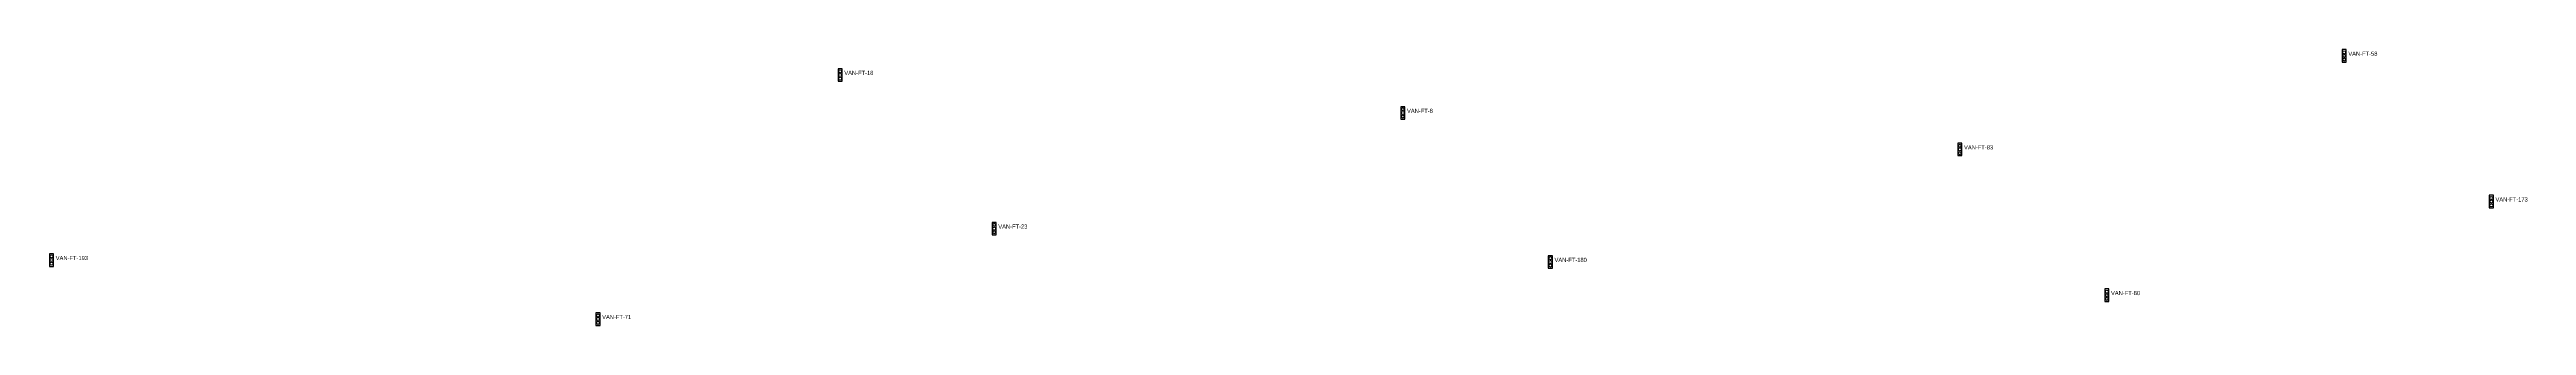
# Model space of a CAD drawing. Header units: inches. Extents: x 486474 to 494239, y 5455982 to 5459995.
# Drawn here: x 490689 to 491878, y 5458836 to 5458969 of the extents above; entities that cross this region are included whole.
import ezdxf

# ---------------------------------------------------------------- set-up
doc = ezdxf.new("R2010")
doc.units = ezdxf.units.IN
doc.header["$MEASUREMENT"] = 0
doc.layers.add('Traffic Signals', color=10, linetype='Continuous')

msp = doc.modelspace()

# ---------------------------------------------------------------- linework, layer by layer
at = {"layer": 'Traffic Signals', "color": 1}
for points in [[(491789.2, 5458962.7), (491791.2, 5458962.7), (491791.2, 5458968.7), (491789.2, 5458968.7)], [(491067.5, 5458953.5), (491069.5, 5458953.5), (491069.5, 5458959.5), (491067.5, 5458959.5)], [(491337.5, 5458935.3), (491339.5, 5458935.3), (491339.5, 5458941.3), (491337.5, 5458941.3)], [(491604.8, 5458917.8), (491606.8, 5458917.8), (491606.8, 5458923.8), (491604.8, 5458923.8)], [(491859.8, 5458892.8), (491861.8, 5458892.8), (491861.8, 5458898.8), (491859.8, 5458898.8)], [(491141.4, 5458879.8), (491143.4, 5458879.8), (491143.4, 5458885.8), (491141.4, 5458885.8)], [(490689.1, 5458864.7), (490691.1, 5458864.7), (490691.1, 5458870.7), (490689.1, 5458870.7)], [(491408.3, 5458863.8), (491410.3, 5458863.8), (491410.3, 5458869.8), (491408.3, 5458869.8)], [(491675.3, 5458847.9), (491677.3, 5458847.9), (491677.3, 5458853.9), (491675.3, 5458853.9)], [(490951.3, 5458836.4), (490953.3, 5458836.4), (490953.3, 5458842.4), (490951.3, 5458842.4)]]:
    msp.add_lwpolyline(points, close=True, dxfattribs=at)
for centre in [(491790.2, 5458967.4), (491790.2, 5458965.7), (491790.2, 5458963.9), (491068.5, 5458958.2), (491068.5, 5458956.5), (491068.5, 5458954.7), (491338.5, 5458940.1), (491338.5, 5458938.3), (491338.5, 5458936.6), (491605.8, 5458922.5), (491605.8, 5458920.8), (491605.8, 5458919), (491860.8, 5458897.5), (491860.8, 5458895.8), (491860.8, 5458894), (491142.4, 5458884.6), (491142.4, 5458882.8), (491142.4, 5458881.1), (490690.1, 5458869.5), (490690.1, 5458867.7), (490690.1, 5458866), (491409.3, 5458868.6), (491409.3, 5458866.8), (491409.3, 5458865.1), (491676.3, 5458852.6), (490952.3, 5458841.1), (491676.3, 5458850.9), (491676.3, 5458849.1), (490952.3, 5458839.4), (490952.3, 5458837.6)]:
    msp.add_circle(centre, 0.75, dxfattribs=at)

# ---------------------------------------------------------------- texts
for s, p in [('VAN-FT-58', (491792.2, 5458965.7)), ('VAN-FT-18', (491070.5, 5458956.5)), ('VAN-FT-8', (491340.5, 5458938.3)), ('VAN-FT-83', (491607.8, 5458920.8)), ('VAN-FT-173', (491862.8, 5458895.8)), ('VAN-FT-23', (491144.4, 5458882.8)), ('VAN-FT-193', (490692.1, 5458867.7)), ('VAN-FT-180', (491411.3, 5458866.8)), ('VAN-FT-80', (491678.3, 5458850.9)), ('VAN-FT-71', (490954.3, 5458839.4))]:
    msp.add_text(s, height=2, dxfattribs=at).set_placement(p)

doc.saveas('drawing.dxf')
